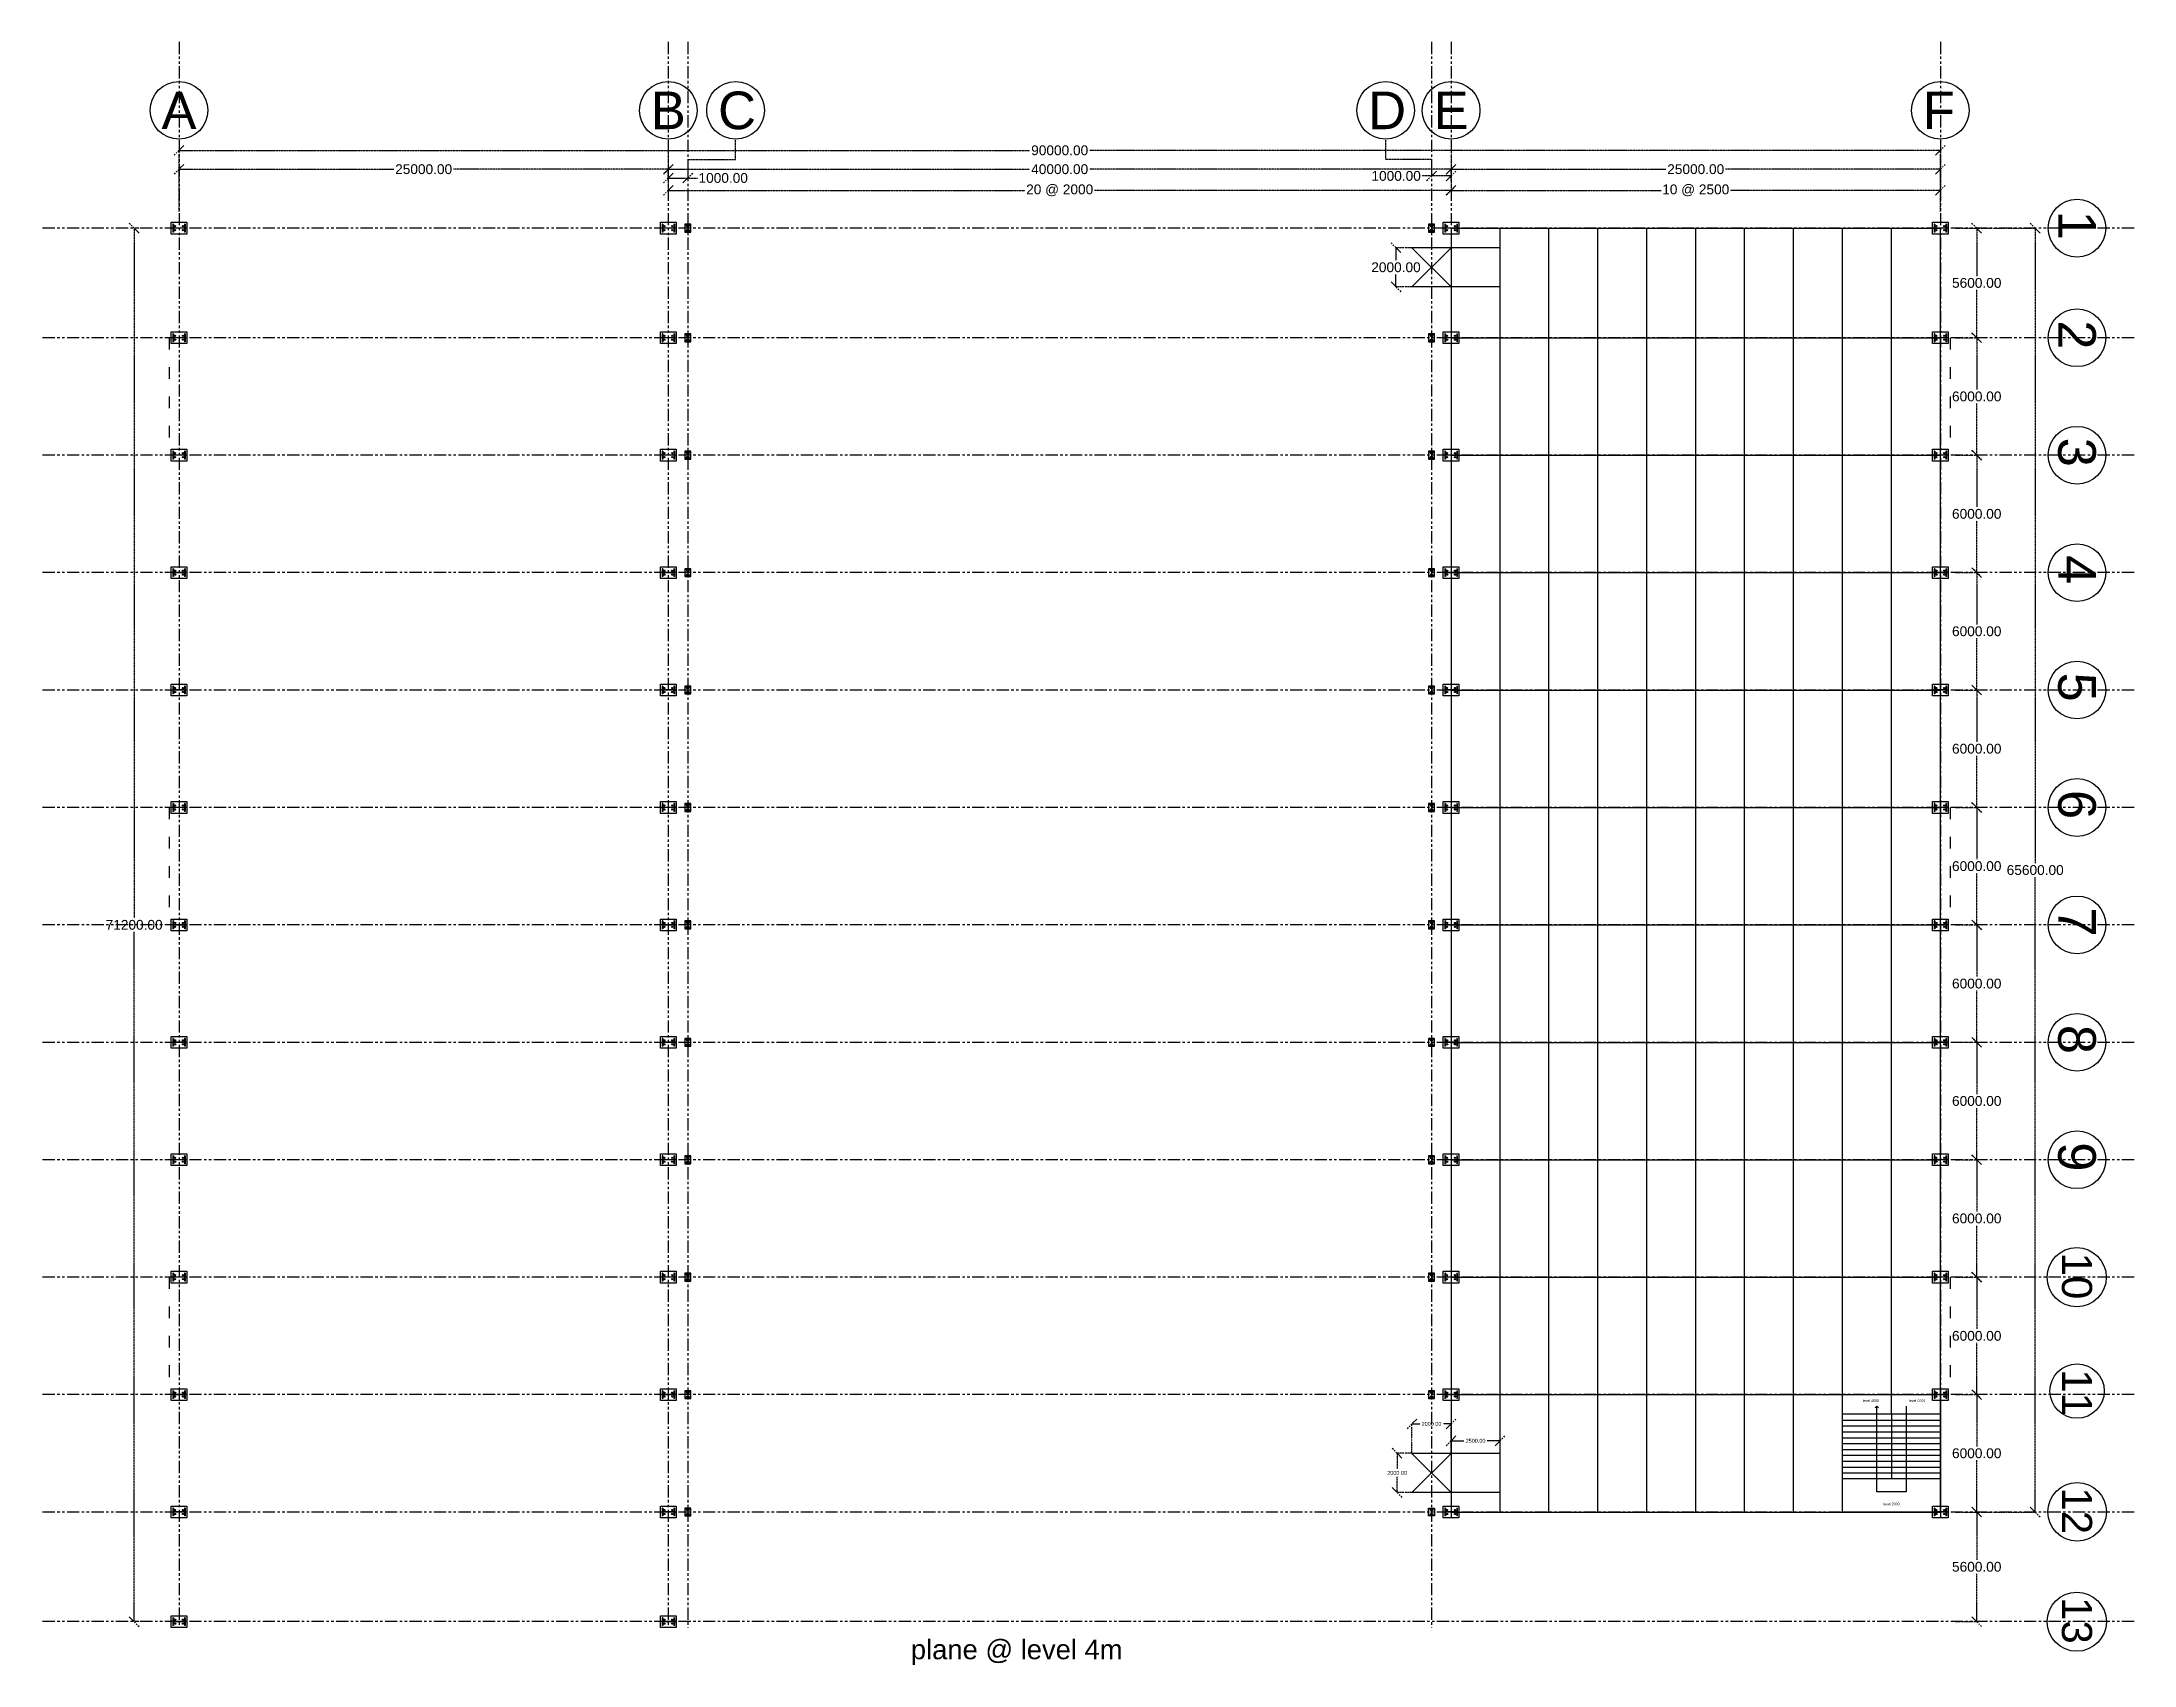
# Model space of a CAD drawing. Header units: inches. Extents: x 365522 to 1858437, y 226114 to 361132.
# Drawn here: x 1320427 to 1427338, y 226376 to 309319 of the extents above; entities that cross this region are included whole.
import ezdxf

# ---------------------------------------------------------------- set-up
doc = ezdxf.new("R2010")
doc.units = ezdxf.units.IN
doc.header["$MEASUREMENT"] = 0
doc.linetypes.add('ACAD_ISO03W100', pattern=[30, 12, -18])
doc.linetypes.add('PHANTOM2', pattern=[1.25, 0.625, -0.125, 0.125, -0.125, 0.125, -0.125])
for name, color, linetype in [('axis', 8, 'PHANTOM2'), ('bracing', 6, 'Continuous'), ('columns', 2, 'Continuous'), ('dimensions', 1, 'PHANTOM2'), ('door and stairs', 3, 'Continuous'), ('initial layout', 7, 'Continuous'), ('text', 3, 'Continuous')]:
    doc.layers.add(name, color=color, linetype=linetype)
doc.styles.get("Standard").update_dxf_attribs({"font": 'arial.ttf'})
doc.dimstyles.new('Dim_1', dxfattribs={"dimtxt": 500, "dimasz": 500, "dimexe": 0.0625, "dimexo": 0.0625, "dimgap": 100, "dimtad": 0, "dimtih": 1, "dimtoh": 1, "dimzin": 0, "dimdsep": 46, "dimtxsty": 'Standard', "dimblk": 'OBLIQUE', "dimcen": 0.09, "dimclrd": 256, "dimclre": 256, "dimclrt": 256, "dimadec": 0, "dimazin": 0, "dimtfac": 1, "dimtofl": 0, "dimtmove": 0, "dimatfit": 3, "dimfxl": 1, "dimtfillclr": 256, "dimtolj": 1, "dimtzin": 0, "dimlwe": -1, "dimarcsym": 0})

msp = doc.modelspace()

# ---------------------------------------------------------------- texts
at = {"layer": 'door and stairs'}
for s, p in [('level 4000', (1413463.54, 239823.998)), ('level 0000', (1415836.546, 239823.998)), ('level 2000', (1414523.821, 234546.88))]:
    msp.add_text(s, height=130.2439, dxfattribs=at).set_placement(p)
at = {"layer": 'text'}
for s, height, p in [('B', 1923.263, (1351539.657, 304857.006)), ('C', 1923.263, (1354979.345, 304857.006)), ('D', 1923.263, (1388197.647, 304857.006)), ('E', 1923.263, (1391539.657, 304857.506)), ('F', 1923.263, (1416539.644, 304857.493)), ('plane @ level 4m', 1000, (1364832.589, 226677.507))]:
    msp.add_text(s, height=height, dxfattribs=at).set_placement(p)
for s, height, p in [('1', 1923.263, (1423457.781, 300694.548)), ('2', 1923.263, (1423457.718, 295094.548)), ('3', 1923.263, (1423457.718, 289094.548)), ('4', 1923.263, (1423457.781, 283094.548)), ('5', 1923.263, (1423457.781, 277094.548)), ('6', 1923.263, (1423457.781, 271094.548)), ('7', 1923.263, (1423457.781, 265094.548)), ('8', 1923.263, (1423457.781, 259094.548)), ('9', 1923.263, (1423457.781, 253094.486)), ('10', 1538.6107, (1423647.552, 247459.522)), ('11', 1538.6107, (1423650.894, 241495.993)), ('12', 1538.6107, (1423650.894, 235460.834)), ('13', 1538.6107, (1423646.921, 229858.866))]:
    msp.add_text(s, height=height, rotation=270, dxfattribs=at).set_placement(p)

# ---------------------------------------------------------------- blocks, each defined once
blk = doc.blocks.new('column')
at = {"layer": 'columns'}
for p, q in [((-315, 200), (-315, -200)), ((-285, 200), (-315, 200)), ((300, 5), (-300, 5)), ((-285, 200), (-285, -200)), ((-160, 100), (-240, 100)), ((-200, 100), (-200, 140)), ((-200, 100), (-200, 60)), ((0, -5), (0, 5)), ((240, 100), (160, 100)), ((200, 100), (200, 140)), ((200, 100), (200, 60)), ((285, 200), (285, -200)), ((315, 200), (285, 200)), ((315, 200), (315, -200)), ((-285, -200), (-315, -200)), ((300, -5), (-300, -5)), ((-160, -100), (-240, -100)), ((-200, -100), (-200, -60)), ((-200, -100), (-200, -140)), ((240, -100), (160, -100)), ((200, -100), (200, -60)), ((200, -100), (200, -140)), ((315, -200), (285, -200))]:
    blk.add_line(p, q, dxfattribs=at)
blk.add_lwpolyline([(400, -300), (-400, -300), (-400, 300), (400, 300)], close=True, dxfattribs=at)
for centre in [(-200, 100), (200, 100), (-200, -100), (200, -100)]:
    blk.add_circle(centre, 30, dxfattribs=at)
blk = doc.blocks.new('_Oblique')
at = {"color": 0, "linetype": 'ByBlock', "lineweight": -2}
blk.add_line((-0.5, -0.5), (0.5, 0.5), dxfattribs=at)
blk = doc.blocks.new('*D214')
at = {"layer": 'Defpoints', "color": 0, "transparency": 16777216}
for p in [(1418190, 234199), (1419294, 234199), (1418190, 228599)]:
    blk.add_point(p, dxfattribs=at)
at = {"layer": 'dimensions', "linetype": 'ACAD_ISO03W100', "transparency": 16777216}
for p, q in [((1418191, 234199), (1419294, 234199)), ((1418191, 228599), (1419294, 228599))]:
    blk.add_line(p, q, dxfattribs=at)
at = {"layer": 'dimensions', "lineweight": -2, "transparency": 16777216}
for p, q in [((1419294, 234199), (1419294, 231754)), ((1419294, 228599), (1419294, 231043))]:
    blk.add_line(p, q, dxfattribs=at)
at = {"layer": 'dimensions', "lineweight": -2, "transparency": 16777216, "xscale": 500, "yscale": 500, "zscale": 500}
for p, rotation in [((1419294, 234199), 90), ((1419294, 228599), 270)]:
    blk.add_blockref('_Oblique', p, dxfattribs=dict(at, rotation=rotation))
at = {"layer": 'dimensions', "transparency": 16777216, "insert": (1419294, 231399), "char_height": 500, "attachment_point": 5}
blk.add_mtext('\\A1;5600.00', dxfattribs=at)
blk = doc.blocks.new('*D215')
at = {"layer": 'Defpoints', "color": 0, "transparency": 16777216}
for p in [(1418190, 240199), (1419294, 240199), (1418190, 234199)]:
    blk.add_point(p, dxfattribs=at)
at = {"layer": 'dimensions', "linetype": 'ACAD_ISO03W100', "transparency": 16777216}
for p, q in [((1418191, 240199), (1419294, 240199)), ((1418191, 234199), (1419294, 234199))]:
    blk.add_line(p, q, dxfattribs=at)
at = {"layer": 'dimensions', "lineweight": -2, "transparency": 16777216}
for p, q in [((1419294, 240199), (1419294, 237554)), ((1419294, 234199), (1419294, 236843))]:
    blk.add_line(p, q, dxfattribs=at)
at = {"layer": 'dimensions', "lineweight": -2, "transparency": 16777216, "xscale": 500, "yscale": 500, "zscale": 500}
for p, rotation in [((1419294, 240199), 90), ((1419294, 234199), 270)]:
    blk.add_blockref('_Oblique', p, dxfattribs=dict(at, rotation=rotation))
at = {"layer": 'dimensions', "transparency": 16777216, "insert": (1419294, 237199), "char_height": 500, "attachment_point": 5}
blk.add_mtext('\\A1;6000.00', dxfattribs=at)
blk = doc.blocks.new('*D216')
at = {"layer": 'Defpoints', "color": 0, "transparency": 16777216}
for p in [(1418190, 246199), (1419294, 246199), (1418190, 240199)]:
    blk.add_point(p, dxfattribs=at)
at = {"layer": 'dimensions', "linetype": 'ACAD_ISO03W100', "transparency": 16777216}
for p, q in [((1418191, 246199), (1419294, 246199)), ((1418191, 240199), (1419294, 240199))]:
    blk.add_line(p, q, dxfattribs=at)
at = {"layer": 'dimensions', "lineweight": -2, "transparency": 16777216}
for p, q in [((1419294, 246199), (1419294, 243554)), ((1419294, 240199), (1419294, 242843))]:
    blk.add_line(p, q, dxfattribs=at)
at = {"layer": 'dimensions', "lineweight": -2, "transparency": 16777216, "xscale": 500, "yscale": 500, "zscale": 500}
for p, rotation in [((1419294, 246199), 90), ((1419294, 240199), 270)]:
    blk.add_blockref('_Oblique', p, dxfattribs=dict(at, rotation=rotation))
at = {"layer": 'dimensions', "transparency": 16777216, "insert": (1419294, 243199), "char_height": 500, "attachment_point": 5}
blk.add_mtext('\\A1;6000.00', dxfattribs=at)
blk = doc.blocks.new('*D217')
at = {"layer": 'Defpoints', "color": 0, "transparency": 16777216}
for p in [(1418190, 252199), (1419294, 252199), (1418190, 246199)]:
    blk.add_point(p, dxfattribs=at)
at = {"layer": 'dimensions', "linetype": 'ACAD_ISO03W100', "transparency": 16777216}
for p, q in [((1418191, 252199), (1419294, 252199)), ((1418191, 246199), (1419294, 246199))]:
    blk.add_line(p, q, dxfattribs=at)
at = {"layer": 'dimensions', "lineweight": -2, "transparency": 16777216}
for p, q in [((1419294, 252199), (1419294, 249554)), ((1419294, 246199), (1419294, 248843))]:
    blk.add_line(p, q, dxfattribs=at)
at = {"layer": 'dimensions', "lineweight": -2, "transparency": 16777216, "xscale": 500, "yscale": 500, "zscale": 500}
for p, rotation in [((1419294, 252199), 90), ((1419294, 246199), 270)]:
    blk.add_blockref('_Oblique', p, dxfattribs=dict(at, rotation=rotation))
at = {"layer": 'dimensions', "transparency": 16777216, "insert": (1419294, 249199), "char_height": 500, "attachment_point": 5}
blk.add_mtext('\\A1;6000.00', dxfattribs=at)
blk = doc.blocks.new('*D218')
at = {"layer": 'Defpoints', "color": 0, "transparency": 16777216}
for p in [(1418190, 258199), (1419294, 258199), (1418190, 252199)]:
    blk.add_point(p, dxfattribs=at)
at = {"layer": 'dimensions', "linetype": 'ACAD_ISO03W100', "transparency": 16777216}
for p, q in [((1418191, 258199), (1419294, 258199)), ((1418191, 252199), (1419294, 252199))]:
    blk.add_line(p, q, dxfattribs=at)
at = {"layer": 'dimensions', "lineweight": -2, "transparency": 16777216}
for p, q in [((1419294, 258199), (1419294, 255554)), ((1419294, 252199), (1419294, 254843))]:
    blk.add_line(p, q, dxfattribs=at)
at = {"layer": 'dimensions', "lineweight": -2, "transparency": 16777216, "xscale": 500, "yscale": 500, "zscale": 500}
for p, rotation in [((1419294, 258199), 90), ((1419294, 252199), 270)]:
    blk.add_blockref('_Oblique', p, dxfattribs=dict(at, rotation=rotation))
at = {"layer": 'dimensions', "transparency": 16777216, "insert": (1419294, 255199), "char_height": 500, "attachment_point": 5}
blk.add_mtext('\\A1;6000.00', dxfattribs=at)
blk = doc.blocks.new('*D219')
at = {"layer": 'Defpoints', "color": 0, "transparency": 16777216}
for p in [(1418190, 264199), (1419294, 264199), (1418190, 258199)]:
    blk.add_point(p, dxfattribs=at)
at = {"layer": 'dimensions', "linetype": 'ACAD_ISO03W100', "transparency": 16777216}
for p, q in [((1418191, 264199), (1419294, 264199)), ((1418191, 258199), (1419294, 258199))]:
    blk.add_line(p, q, dxfattribs=at)
at = {"layer": 'dimensions', "lineweight": -2, "transparency": 16777216}
for p, q in [((1419294, 264199), (1419294, 261554)), ((1419294, 258199), (1419294, 260843))]:
    blk.add_line(p, q, dxfattribs=at)
at = {"layer": 'dimensions', "lineweight": -2, "transparency": 16777216, "xscale": 500, "yscale": 500, "zscale": 500}
for p, rotation in [((1419294, 264199), 90), ((1419294, 258199), 270)]:
    blk.add_blockref('_Oblique', p, dxfattribs=dict(at, rotation=rotation))
at = {"layer": 'dimensions', "transparency": 16777216, "insert": (1419294, 261199), "char_height": 500, "attachment_point": 5}
blk.add_mtext('\\A1;6000.00', dxfattribs=at)
blk = doc.blocks.new('*D220')
at = {"layer": 'Defpoints', "color": 0, "transparency": 16777216}
for p in [(1418190, 270199), (1419294, 270199), (1418190, 264199)]:
    blk.add_point(p, dxfattribs=at)
at = {"layer": 'dimensions', "linetype": 'ACAD_ISO03W100', "transparency": 16777216}
for p, q in [((1418191, 270199), (1419294, 270199)), ((1418191, 264199), (1419294, 264199))]:
    blk.add_line(p, q, dxfattribs=at)
at = {"layer": 'dimensions', "lineweight": -2, "transparency": 16777216}
for p, q in [((1419294, 270199), (1419294, 267554)), ((1419294, 264199), (1419294, 266843))]:
    blk.add_line(p, q, dxfattribs=at)
at = {"layer": 'dimensions', "lineweight": -2, "transparency": 16777216, "xscale": 500, "yscale": 500, "zscale": 500}
for p, rotation in [((1419294, 270199), 90), ((1419294, 264199), 270)]:
    blk.add_blockref('_Oblique', p, dxfattribs=dict(at, rotation=rotation))
at = {"layer": 'dimensions', "transparency": 16777216, "insert": (1419294, 267199), "char_height": 500, "attachment_point": 5}
blk.add_mtext('\\A1;6000.00', dxfattribs=at)
blk = doc.blocks.new('*D221')
at = {"layer": 'Defpoints', "color": 0, "transparency": 16777216}
for p in [(1418190, 276199), (1419294, 276199), (1418190, 270199)]:
    blk.add_point(p, dxfattribs=at)
at = {"layer": 'dimensions', "linetype": 'ACAD_ISO03W100', "transparency": 16777216}
for p, q in [((1418191, 276199), (1419294, 276199)), ((1418191, 270199), (1419294, 270199))]:
    blk.add_line(p, q, dxfattribs=at)
at = {"layer": 'dimensions', "lineweight": -2, "transparency": 16777216}
for p, q in [((1419294, 276199), (1419294, 273554)), ((1419294, 270199), (1419294, 272843))]:
    blk.add_line(p, q, dxfattribs=at)
at = {"layer": 'dimensions', "lineweight": -2, "transparency": 16777216, "xscale": 500, "yscale": 500, "zscale": 500}
for p, rotation in [((1419294, 276199), 90), ((1419294, 270199), 270)]:
    blk.add_blockref('_Oblique', p, dxfattribs=dict(at, rotation=rotation))
at = {"layer": 'dimensions', "transparency": 16777216, "insert": (1419294, 273199), "char_height": 500, "attachment_point": 5}
blk.add_mtext('\\A1;6000.00', dxfattribs=at)
blk = doc.blocks.new('*D222')
at = {"layer": 'Defpoints', "color": 0, "transparency": 16777216}
for p in [(1418190, 282199), (1419294, 282199), (1418190, 276199)]:
    blk.add_point(p, dxfattribs=at)
at = {"layer": 'dimensions', "linetype": 'ACAD_ISO03W100', "transparency": 16777216}
for p, q in [((1418191, 282199), (1419294, 282199)), ((1418191, 276199), (1419294, 276199))]:
    blk.add_line(p, q, dxfattribs=at)
at = {"layer": 'dimensions', "lineweight": -2, "transparency": 16777216}
for p, q in [((1419294, 282199), (1419294, 279554)), ((1419294, 276199), (1419294, 278843))]:
    blk.add_line(p, q, dxfattribs=at)
at = {"layer": 'dimensions', "lineweight": -2, "transparency": 16777216, "xscale": 500, "yscale": 500, "zscale": 500}
for p, rotation in [((1419294, 282199), 90), ((1419294, 276199), 270)]:
    blk.add_blockref('_Oblique', p, dxfattribs=dict(at, rotation=rotation))
at = {"layer": 'dimensions', "transparency": 16777216, "insert": (1419294, 279199), "char_height": 500, "attachment_point": 5}
blk.add_mtext('\\A1;6000.00', dxfattribs=at)
blk = doc.blocks.new('*D223')
at = {"layer": 'Defpoints', "color": 0, "transparency": 16777216}
for p in [(1418190, 288199), (1419294, 288199), (1418190, 282199)]:
    blk.add_point(p, dxfattribs=at)
at = {"layer": 'dimensions', "linetype": 'ACAD_ISO03W100', "transparency": 16777216}
for p, q in [((1418191, 288199), (1419294, 288199)), ((1418191, 282199), (1419294, 282199))]:
    blk.add_line(p, q, dxfattribs=at)
at = {"layer": 'dimensions', "lineweight": -2, "transparency": 16777216}
for p, q in [((1419294, 288199), (1419294, 285554)), ((1419294, 282199), (1419294, 284843))]:
    blk.add_line(p, q, dxfattribs=at)
at = {"layer": 'dimensions', "lineweight": -2, "transparency": 16777216, "xscale": 500, "yscale": 500, "zscale": 500}
for p, rotation in [((1419294, 288199), 90), ((1419294, 282199), 270)]:
    blk.add_blockref('_Oblique', p, dxfattribs=dict(at, rotation=rotation))
at = {"layer": 'dimensions', "transparency": 16777216, "insert": (1419294, 285199), "char_height": 500, "attachment_point": 5}
blk.add_mtext('\\A1;6000.00', dxfattribs=at)
blk = doc.blocks.new('*D224')
at = {"layer": 'Defpoints', "color": 0, "transparency": 16777216}
for p in [(1418190, 294199), (1419294, 294199), (1418190, 288199)]:
    blk.add_point(p, dxfattribs=at)
at = {"layer": 'dimensions', "linetype": 'ACAD_ISO03W100', "transparency": 16777216}
for p, q in [((1418191, 294199), (1419294, 294199)), ((1418191, 288199), (1419294, 288199))]:
    blk.add_line(p, q, dxfattribs=at)
at = {"layer": 'dimensions', "lineweight": -2, "transparency": 16777216}
for p, q in [((1419294, 294199), (1419294, 291554)), ((1419294, 288199), (1419294, 290843))]:
    blk.add_line(p, q, dxfattribs=at)
at = {"layer": 'dimensions', "lineweight": -2, "transparency": 16777216, "xscale": 500, "yscale": 500, "zscale": 500}
for p, rotation in [((1419294, 294199), 90), ((1419294, 288199), 270)]:
    blk.add_blockref('_Oblique', p, dxfattribs=dict(at, rotation=rotation))
at = {"layer": 'dimensions', "transparency": 16777216, "insert": (1419294, 291199), "char_height": 500, "attachment_point": 5}
blk.add_mtext('\\A1;6000.00', dxfattribs=at)
blk = doc.blocks.new('*D225')
at = {"layer": 'Defpoints', "color": 0, "transparency": 16777216}
for p in [(1418190, 299799), (1419294, 299799), (1418190, 294199)]:
    blk.add_point(p, dxfattribs=at)
at = {"layer": 'dimensions', "linetype": 'ACAD_ISO03W100', "transparency": 16777216}
for p, q in [((1418191, 299799), (1419294, 299799)), ((1418191, 294199), (1419294, 294199))]:
    blk.add_line(p, q, dxfattribs=at)
at = {"layer": 'dimensions', "lineweight": -2, "transparency": 16777216}
for p, q in [((1419294, 299799), (1419294, 297354)), ((1419294, 294199), (1419294, 296643))]:
    blk.add_line(p, q, dxfattribs=at)
at = {"layer": 'dimensions', "lineweight": -2, "transparency": 16777216, "xscale": 500, "yscale": 500, "zscale": 500}
for p, rotation in [((1419294, 299799), 90), ((1419294, 294199), 270)]:
    blk.add_blockref('_Oblique', p, dxfattribs=dict(at, rotation=rotation))
at = {"layer": 'dimensions', "transparency": 16777216, "insert": (1419294, 296999), "char_height": 500, "attachment_point": 5}
blk.add_mtext('\\A1;5600.00', dxfattribs=at)
blk = doc.blocks.new('*D226')
at = {"layer": 'Defpoints', "color": 0, "transparency": 16777216}
for p in [(1352436, 302810), (1327436, 302237), (1352436, 302237)]:
    blk.add_point(p, dxfattribs=at)
at = {"layer": 'dimensions', "linetype": 'ACAD_ISO03W100', "transparency": 16777216}
for p, q in [((1327436, 302237), (1327436, 302810)), ((1352436, 302237), (1352436, 302810))]:
    blk.add_line(p, q, dxfattribs=at)
at = {"layer": 'dimensions', "lineweight": -2, "transparency": 16777216}
for p, q in [((1327436, 302810), (1338406, 302810)), ((1352436, 302810), (1341465, 302810))]:
    blk.add_line(p, q, dxfattribs=at)
at = {"layer": 'dimensions', "lineweight": -2, "transparency": 16777216, "xscale": 500, "yscale": 500, "zscale": 500, "rotation": 180}
blk.add_blockref('_Oblique', (1327436, 302810), dxfattribs=at)
at = {"layer": 'dimensions', "lineweight": -2, "transparency": 16777216, "xscale": 500, "yscale": 500, "zscale": 500}
blk.add_blockref('_Oblique', (1352436, 302810), dxfattribs=at)
at = {"layer": 'dimensions', "transparency": 16777216, "insert": (1339936, 302810), "char_height": 500, "attachment_point": 5}
blk.add_mtext('\\A1;25000.00', dxfattribs=at)
blk = doc.blocks.new('*D227')
at = {"layer": 'Defpoints', "color": 0, "transparency": 16777216}
for p in [(1392436, 302810), (1352436, 302237), (1392436, 302237)]:
    blk.add_point(p, dxfattribs=at)
at = {"layer": 'dimensions', "linetype": 'ACAD_ISO03W100', "transparency": 16777216}
for p, q in [((1352436, 302237), (1352436, 302810)), ((1392436, 302237), (1392436, 302810))]:
    blk.add_line(p, q, dxfattribs=at)
at = {"layer": 'dimensions', "lineweight": -2, "transparency": 16777216}
for p, q in [((1352436, 302810), (1370900, 302810)), ((1392436, 302810), (1373971, 302810))]:
    blk.add_line(p, q, dxfattribs=at)
at = {"layer": 'dimensions', "lineweight": -2, "transparency": 16777216, "xscale": 500, "yscale": 500, "zscale": 500, "rotation": 180}
blk.add_blockref('_Oblique', (1352436, 302810), dxfattribs=at)
at = {"layer": 'dimensions', "lineweight": -2, "transparency": 16777216, "xscale": 500, "yscale": 500, "zscale": 500}
blk.add_blockref('_Oblique', (1392436, 302810), dxfattribs=at)
at = {"layer": 'dimensions', "transparency": 16777216, "insert": (1372436, 302810), "char_height": 500, "attachment_point": 5}
blk.add_mtext('\\A1;40000.00', dxfattribs=at)
blk = doc.blocks.new('*D228')
at = {"layer": 'Defpoints', "color": 0, "transparency": 16777216}
for p in [(1417436, 302810), (1392436, 302237), (1417436, 302237)]:
    blk.add_point(p, dxfattribs=at)
at = {"layer": 'dimensions', "linetype": 'ACAD_ISO03W100', "transparency": 16777216}
for p, q in [((1392436, 302237), (1392436, 302810)), ((1417436, 302237), (1417436, 302810))]:
    blk.add_line(p, q, dxfattribs=at)
at = {"layer": 'dimensions', "lineweight": -2, "transparency": 16777216}
for p, q in [((1392436, 302810), (1403406, 302810)), ((1417436, 302810), (1406465, 302810))]:
    blk.add_line(p, q, dxfattribs=at)
at = {"layer": 'dimensions', "lineweight": -2, "transparency": 16777216, "xscale": 500, "yscale": 500, "zscale": 500, "rotation": 180}
blk.add_blockref('_Oblique', (1392436, 302810), dxfattribs=at)
at = {"layer": 'dimensions', "lineweight": -2, "transparency": 16777216, "xscale": 500, "yscale": 500, "zscale": 500}
blk.add_blockref('_Oblique', (1417436, 302810), dxfattribs=at)
at = {"layer": 'dimensions', "transparency": 16777216, "insert": (1404936, 302810), "char_height": 500, "attachment_point": 5}
blk.add_mtext('\\A1;25000.00', dxfattribs=at)
blk = doc.blocks.new('*D210')
at = {"layer": 'Defpoints', "color": 0, "transparency": 16777216}
for p in [(1352436, 303887), (1392436, 303888), (1392436, 301731)]:
    blk.add_point(p, dxfattribs=at)
at = {"layer": 'dimensions', "linetype": 'ACAD_ISO03W100', "transparency": 16777216}
for p, q in [((1352436, 303887), (1352436, 301731)), ((1392436, 303888), (1392436, 301731))]:
    blk.add_line(p, q, dxfattribs=at)
at = {"layer": 'dimensions', "lineweight": -2, "transparency": 16777216}
for p, q in [((1352436, 301731), (1370649, 301731)), ((1392436, 301731), (1374223, 301731))]:
    blk.add_line(p, q, dxfattribs=at)
at = {"layer": 'dimensions', "lineweight": -2, "transparency": 16777216, "xscale": 500, "yscale": 500, "zscale": 500}
for p, rotation in [((1352436, 301731), 180.0007161972439), ((1392436, 301731), 0.0007161972438736931)]:
    blk.add_blockref('_Oblique', p, dxfattribs=dict(at, rotation=rotation))
at = {"layer": 'dimensions', "transparency": 16777216, "insert": (1372436, 301731), "char_height": 500, "attachment_point": 5}
blk.add_mtext('\\A1;20 @ 2000', dxfattribs=at)
blk = doc.blocks.new('*D211')
at = {"layer": 'Defpoints', "color": 0, "transparency": 16777216}
for p in [(1392436, 303888), (1417436, 303888), (1417436, 301731)]:
    blk.add_point(p, dxfattribs=at)
at = {"layer": 'dimensions', "linetype": 'ACAD_ISO03W100', "transparency": 16777216}
for p, q in [((1392436, 303888), (1392436, 301731)), ((1417436, 303888), (1417436, 301731))]:
    blk.add_line(p, q, dxfattribs=at)
at = {"layer": 'dimensions', "lineweight": -2, "transparency": 16777216}
for p, q in [((1392436, 301731), (1403176, 301731)), ((1417436, 301731), (1406695, 301731))]:
    blk.add_line(p, q, dxfattribs=at)
at = {"layer": 'dimensions', "lineweight": -2, "transparency": 16777216, "xscale": 500, "yscale": 500, "zscale": 500, "rotation": 180}
blk.add_blockref('_Oblique', (1392436, 301731), dxfattribs=at)
at = {"layer": 'dimensions', "lineweight": -2, "transparency": 16777216, "xscale": 500, "yscale": 500, "zscale": 500}
blk.add_blockref('_Oblique', (1417436, 301731), dxfattribs=at)
at = {"layer": 'dimensions', "transparency": 16777216, "insert": (1404936, 301731), "char_height": 500, "attachment_point": 5}
blk.add_mtext('\\A1;10 @ 2500', dxfattribs=at)
blk = doc.blocks.new('*D212')
at = {"layer": 'Defpoints', "color": 0, "transparency": 16777216}
for p in [(1418686, 299799), (1418686, 234199), (1422282, 234199)]:
    blk.add_point(p, dxfattribs=at)
at = {"layer": 'dimensions', "linetype": 'ACAD_ISO03W100', "transparency": 16777216}
for p, q in [((1418686, 299799), (1422282, 299799)), ((1418686, 234199), (1422282, 234199))]:
    blk.add_line(p, q, dxfattribs=at)
at = {"layer": 'dimensions', "lineweight": -2, "transparency": 16777216}
for p, q in [((1422282, 299799), (1422282, 267354)), ((1422282, 234199), (1422282, 266643))]:
    blk.add_line(p, q, dxfattribs=at)
at = {"layer": 'dimensions', "lineweight": -2, "transparency": 16777216, "xscale": 500, "yscale": 500, "zscale": 500}
for p, rotation in [((1422282, 299799), 90), ((1422282, 234199), 270)]:
    blk.add_blockref('_Oblique', p, dxfattribs=dict(at, rotation=rotation))
at = {"layer": 'dimensions', "transparency": 16777216, "insert": (1422282, 266999), "char_height": 500, "attachment_point": 5}
blk.add_mtext('\\A1;65600.00', dxfattribs=at)
blk = doc.blocks.new('*D229')
at = {"layer": 'Defpoints', "color": 0, "transparency": 16777216}
for p in [(1325142, 299799), (1325527, 299799), (1325527, 228599)]:
    blk.add_point(p, dxfattribs=at)
at = {"layer": 'dimensions', "linetype": 'ACAD_ISO03W100', "transparency": 16777216}
for p, q in [((1325527, 299799), (1325142, 299799)), ((1325527, 228599), (1325142, 228599))]:
    blk.add_line(p, q, dxfattribs=at)
at = {"layer": 'dimensions', "lineweight": -2, "transparency": 16777216}
for p, q in [((1325142, 299799), (1325142, 264554)), ((1325142, 228599), (1325142, 263843))]:
    blk.add_line(p, q, dxfattribs=at)
at = {"layer": 'dimensions', "lineweight": -2, "transparency": 16777216, "xscale": 500, "yscale": 500, "zscale": 500}
for p, rotation in [((1325142, 299799), 90), ((1325142, 228599), 270)]:
    blk.add_blockref('_Oblique', p, dxfattribs=dict(at, rotation=rotation))
at = {"layer": 'dimensions', "transparency": 16777216, "insert": (1325142, 264199), "char_height": 500, "attachment_point": 5}
blk.add_mtext('\\A1;71200.00', dxfattribs=at)
blk = doc.blocks.new('*D213')
at = {"layer": 'Defpoints', "color": 0, "transparency": 16777216}
for p in [(1327436, 303774), (1327436, 300653), (1417436, 300653)]:
    blk.add_point(p, dxfattribs=at)
at = {"layer": 'dimensions', "linetype": 'ACAD_ISO03W100', "transparency": 16777216}
for p, q in [((1327436, 300653), (1327436, 303774)), ((1417436, 300653), (1417436, 303775))]:
    blk.add_line(p, q, dxfattribs=at)
at = {"layer": 'dimensions', "lineweight": -2, "transparency": 16777216}
for p, q in [((1327436, 303774), (1370910, 303774)), ((1417436, 303774), (1373961, 303774))]:
    blk.add_line(p, q, dxfattribs=at)
at = {"layer": 'dimensions', "lineweight": -2, "transparency": 16777216, "xscale": 500, "yscale": 500, "zscale": 500}
for p, rotation in [((1327436, 303774), 180.0003580986219), ((1417436, 303774), 0.0003580986219553495)]:
    blk.add_blockref('_Oblique', p, dxfattribs=dict(at, rotation=rotation))
at = {"layer": 'dimensions', "transparency": 16777216, "insert": (1372436, 303774), "char_height": 500, "attachment_point": 5}
blk.add_mtext('\\A1;90000.00', dxfattribs=at)
blk = doc.blocks.new('*D230')
at = {"layer": 'Defpoints', "color": 0, "transparency": 16777216}
for p in [(1390436, 298799), (1389619, 296799), (1390436, 296799)]:
    blk.add_point(p, dxfattribs=at)
at = {"layer": 'dimensions', "linetype": 'ACAD_ISO03W100', "transparency": 16777216}
for p, q in [((1390436, 298799), (1389619, 298799)), ((1390436, 296799), (1389619, 296799))]:
    blk.add_line(p, q, dxfattribs=at)
at = {"layer": 'dimensions', "lineweight": -2, "transparency": 16777216}
for p, q in [((1389619, 298799), (1389619, 298154)), ((1389619, 296799), (1389619, 297443))]:
    blk.add_line(p, q, dxfattribs=at)
at = {"layer": 'dimensions', "lineweight": -2, "transparency": 16777216, "xscale": 500, "yscale": 500, "zscale": 500}
for p, rotation in [((1389619, 298799), 90), ((1389619, 296799), 270)]:
    blk.add_blockref('_Oblique', p, dxfattribs=dict(at, rotation=rotation))
at = {"layer": 'dimensions', "transparency": 16777216, "insert": (1389619, 297799), "char_height": 500, "attachment_point": 5}
blk.add_mtext('\\A1;2000.00', dxfattribs=at)
blk = doc.blocks.new('*D233')
at = {"layer": 'Defpoints', "color": 0, "transparency": 16777216}
for p in [(1390436, 237199), (1389677, 235199), (1390436, 235199)]:
    blk.add_point(p, dxfattribs=at)
at = {"layer": 'dimensions', "linetype": 'ACAD_ISO03W100', "transparency": 16777216}
for p, q in [((1390436, 237199), (1389677, 237199)), ((1390436, 235199), (1389677, 235199))]:
    blk.add_line(p, q, dxfattribs=at)
at = {"layer": 'dimensions', "lineweight": -2, "transparency": 16777216}
for p, q in [((1389677, 237199), (1389677, 236401)), ((1389677, 235199), (1389677, 235996))]:
    blk.add_line(p, q, dxfattribs=at)
at = {"layer": 'dimensions', "lineweight": -2, "transparency": 16777216, "xscale": 500, "yscale": 500, "zscale": 500}
for p, rotation in [((1389677, 237199), 90), ((1389677, 235199), 270)]:
    blk.add_blockref('_Oblique', p, dxfattribs=dict(at, rotation=rotation))
at = {"layer": 'dimensions', "transparency": 16777216, "insert": (1389677, 236199), "char_height": 200, "attachment_point": 5}
blk.add_mtext('\\A1;2000.00', dxfattribs=at)
blk = doc.blocks.new('small col')
at = {"layer": 'bracing', "xscale": 0.5, "yscale": 0.5, "zscale": 0.5, "rotation": 270}
blk.add_blockref('column', (0, 0), dxfattribs=at)
blk = doc.blocks.new('*D237')
at = {"layer": 'Defpoints', "color": 0, "transparency": 16777216}
for p in [(1352436, 303888), (1353436, 303315), (1353436, 302362)]:
    blk.add_point(p, dxfattribs=at)
at = {"layer": 'dimensions', "linetype": 'ACAD_ISO03W100', "transparency": 16777216}
for p, q in [((1352436, 303888), (1352436, 302362)), ((1353436, 303315), (1353436, 302362))]:
    blk.add_line(p, q, dxfattribs=at)
at = {"layer": 'dimensions', "lineweight": -2, "transparency": 16777216}
for p, q in [((1352436, 302362), (1353436, 302362)), ((1353436, 302362), (1353936, 302362))]:
    blk.add_line(p, q, dxfattribs=at)
at = {"layer": 'dimensions', "lineweight": -2, "transparency": 16777216, "xscale": 500, "yscale": 500, "zscale": 500, "rotation": 180}
blk.add_blockref('_Oblique', (1352436, 302362), dxfattribs=at)
at = {"layer": 'dimensions', "lineweight": -2, "transparency": 16777216, "xscale": 500, "yscale": 500, "zscale": 500}
blk.add_blockref('_Oblique', (1353436, 302362), dxfattribs=at)
at = {"layer": 'dimensions', "transparency": 16777216, "insert": (1355243, 302362), "char_height": 500, "attachment_point": 5}
blk.add_mtext('\\A1;1000.00', dxfattribs=at)
blk = doc.blocks.new('*D238')
at = {"layer": 'Defpoints', "color": 0, "transparency": 16777216}
for p in [(1392436, 303888), (1391436, 303315), (1391436, 302467)]:
    blk.add_point(p, dxfattribs=at)
at = {"layer": 'dimensions', "linetype": 'ACAD_ISO03W100', "transparency": 16777216}
for p, q in [((1392436, 303888), (1392436, 302467)), ((1391436, 303315), (1391436, 302467))]:
    blk.add_line(p, q, dxfattribs=at)
at = {"layer": 'dimensions', "lineweight": -2, "transparency": 16777216}
for p, q in [((1391436, 302467), (1390936, 302467)), ((1392436, 302467), (1391436, 302467))]:
    blk.add_line(p, q, dxfattribs=at)
at = {"layer": 'dimensions', "lineweight": -2, "transparency": 16777216, "xscale": 500, "yscale": 500, "zscale": 500, "rotation": 180}
blk.add_blockref('_Oblique', (1391436, 302467), dxfattribs=at)
at = {"layer": 'dimensions', "lineweight": -2, "transparency": 16777216, "xscale": 500, "yscale": 500, "zscale": 500}
blk.add_blockref('_Oblique', (1392436, 302467), dxfattribs=at)
at = {"layer": 'dimensions', "transparency": 16777216, "insert": (1389628, 302467), "char_height": 500, "attachment_point": 5}
blk.add_mtext('\\A1;1000.00', dxfattribs=at)
blk = doc.blocks.new('axis label')
at = {"layer": 'text'}
blk.add_circle((0, 0), 1475, dxfattribs=at)
blk.add_text('A', height=1923, dxfattribs=at).set_placement((-896, -962))
blk = doc.blocks.new('*D255')
at = {"layer": 'Defpoints', "color": 0, "transparency": 16777216}
for p in [(1392436, 238703), (1390436, 237199), (1392436, 237199)]:
    blk.add_point(p, dxfattribs=at)
at = {"layer": 'dimensions', "linetype": 'ACAD_ISO03W100', "transparency": 16777216}
for p, q in [((1390436, 237199), (1390436, 238703)), ((1392436, 237199), (1392436, 238703))]:
    blk.add_line(p, q, dxfattribs=at)
at = {"layer": 'dimensions', "lineweight": -2, "transparency": 16777216}
for p, q in [((1390436, 238703), (1390842, 238703)), ((1392436, 238703), (1392030, 238703))]:
    blk.add_line(p, q, dxfattribs=at)
at = {"layer": 'dimensions', "lineweight": -2, "transparency": 16777216, "xscale": 500, "yscale": 500, "zscale": 500, "rotation": 180}
blk.add_blockref('_Oblique', (1390436, 238703), dxfattribs=at)
at = {"layer": 'dimensions', "lineweight": -2, "transparency": 16777216, "xscale": 500, "yscale": 500, "zscale": 500}
blk.add_blockref('_Oblique', (1392436, 238703), dxfattribs=at)
at = {"layer": 'dimensions', "transparency": 16777216, "insert": (1391436, 238703), "char_height": 200, "attachment_point": 5}
blk.add_mtext('\\A1;2000.00', dxfattribs=at)
blk = doc.blocks.new('*D256')
at = {"layer": 'Defpoints', "color": 0, "transparency": 16777216}
for p in [(1394936, 237839), (1392436, 237199), (1394936, 237199)]:
    blk.add_point(p, dxfattribs=at)
at = {"layer": 'dimensions', "linetype": 'ACAD_ISO03W100', "transparency": 16777216}
for p, q in [((1392436, 237199), (1392436, 237839)), ((1394936, 237199), (1394936, 237839))]:
    blk.add_line(p, q, dxfattribs=at)
at = {"layer": 'dimensions', "lineweight": -2, "transparency": 16777216}
for p, q in [((1392436, 237839), (1393092, 237839)), ((1394936, 237839), (1394280, 237839))]:
    blk.add_line(p, q, dxfattribs=at)
at = {"layer": 'dimensions', "lineweight": -2, "transparency": 16777216, "xscale": 500, "yscale": 500, "zscale": 500, "rotation": 180}
blk.add_blockref('_Oblique', (1392436, 237839), dxfattribs=at)
at = {"layer": 'dimensions', "lineweight": -2, "transparency": 16777216, "xscale": 500, "yscale": 500, "zscale": 500}
blk.add_blockref('_Oblique', (1394936, 237839), dxfattribs=at)
at = {"layer": 'dimensions', "transparency": 16777216, "insert": (1393686, 237839), "char_height": 200, "attachment_point": 5}
blk.add_mtext('\\A1;2500.00', dxfattribs=at)

# ---------------------------------------------------------------- dimensions: what is measured, and where the dimension line sits
at = {"layer": 'dimensions'}
dim = msp.add_aligned_dim(p1=(1417435.712, 300653.079), p2=(1327435.712, 300652.517), distance=-3121.405, dimstyle='Dim_1', dxfattribs=at)
dim.commit()
dim.dimension.update_dxf_attribs({"geometry": '*D213', "text_midpoint": (1372435.693, 303774.203)})
for base, p1, p2, picture, middle in [((1353435.685, 302361.617), (1352435.685, 303887.932), (1353435.685, 303315.03), '*D237', (1355243.393, 302361.617)), ((1391435.685, 302467.45), (1392435.685, 303887.87), (1391435.685, 303315.03), '*D238', (1389627.977, 302467.45)), ((1352435.712, 302809.687), (1327435.712, 302236.847), (1352435.712, 302236.847), '*D226', (1339935.712, 302809.687)), ((1392435.712, 302809.687), (1352435.712, 302236.847), (1392435.712, 302236.847), '*D227', (1372435.712, 302809.687)), ((1417435.712, 302809.687), (1392435.712, 302236.847), (1417435.712, 302236.847), '*D228', (1404935.712, 302809.687))]:
    dim = msp.add_linear_dim(base=base, p1=p1, p2=p2, dimstyle='Dim_1', dxfattribs=at)
    dim.commit()
    dim.dimension.update_dxf_attribs({"geometry": picture, "text_midpoint": middle})
dim = msp.add_aligned_dim(p1=(1352435.685, 303887.37), p2=(1392435.685, 303887.87), distance=-2156.545, text='20 @ 2000', dimstyle='Dim_1', dxfattribs=at)
dim.commit()
dim.dimension.update_dxf_attribs({"geometry": '*D210', "text_midpoint": (1372435.712, 301731.075)})
dim = msp.add_linear_dim(base=(1417435.685, 301731.325), p1=(1392435.685, 303887.87), p2=(1417435.685, 303887.87), text='10 @ 2500', dimstyle='Dim_1', dxfattribs=at)
dim.commit()
dim.dimension.update_dxf_attribs({"geometry": '*D211', "text_midpoint": (1404935.685, 301731.325)})
for base, p1, p2, angle, picture, middle in [((1325141.729, 299798.512), (1325526.759, 228598.512), (1325526.759, 299798.512), 90, '*D229', (1325141.729, 264198.512)), ((1419293.942, 299798.512), (1418190.467, 294198.512), (1418190.467, 299798.512), 270, '*D225', (1419293.942, 296998.512)), ((1422281.601, 234198.512), (1418686.081, 299798.512), (1418686.081, 234198.512), 90, '*D212', (1422281.601, 266998.512)), ((1389618.766, 296798.512), (1390435.712, 298798.512), (1390435.712, 296798.512), 90, '*D230', (1389618.766, 297798.512)), ((1419293.942, 294198.512), (1418190.467, 288198.512), (1418190.467, 294198.512), 270, '*D224', (1419293.942, 291198.512)), ((1419293.942, 288198.512), (1418190.467, 282198.512), (1418190.467, 288198.512), 270, '*D223', (1419293.942, 285198.512)), ((1419293.942, 282198.512), (1418190.467, 276198.512), (1418190.467, 282198.512), 270, '*D222', (1419293.942, 279198.512)), ((1419293.942, 276198.512), (1418190.467, 270198.512), (1418190.467, 276198.512), 270, '*D221', (1419293.942, 273198.512)), ((1419293.942, 270198.512), (1418190.467, 264198.512), (1418190.467, 270198.512), 270, '*D220', (1419293.942, 267198.512)), ((1419293.942, 264198.512), (1418190.467, 258198.512), (1418190.467, 264198.512), 270, '*D219', (1419293.942, 261198.512)), ((1419293.942, 258198.512), (1418190.467, 252198.512), (1418190.467, 258198.512), 270, '*D218', (1419293.942, 255198.512)), ((1419293.942, 252198.512), (1418190.467, 246198.512), (1418190.467, 252198.512), 270, '*D217', (1419293.942, 249198.512)), ((1419293.942, 246198.512), (1418190.467, 240198.512), (1418190.467, 246198.512), 270, '*D216', (1419293.942, 243198.512)), ((1419293.942, 240198.512), (1418190.467, 234198.512), (1418190.467, 240198.512), 270, '*D215', (1419293.942, 237198.512)), ((1419293.942, 234198.512), (1418190.467, 228598.512), (1418190.467, 234198.512), 270, '*D214', (1419293.942, 231398.512))]:
    dim = msp.add_linear_dim(base=base, p1=p1, p2=p2, angle=angle, dimstyle='Dim_1', dxfattribs=at)
    dim.commit()
    dim.dimension.update_dxf_attribs({"geometry": picture, "text_midpoint": middle})
for base, p1, p2, picture, middle in [((1392435.712, 238703.237), (1390435.712, 237198.512), (1392435.712, 237198.512), '*D255', (1391435.712, 238703.237)), ((1394935.712, 237838.836), (1392435.712, 237198.512), (1394935.712, 237198.512), '*D256', (1393685.712, 237838.836))]:
    dim = msp.add_linear_dim(base=base, p1=p1, p2=p2, dimstyle='Dim_1', override={"dimtxt": 200}, dxfattribs=at)
    dim.commit()
    dim.dimension.update_dxf_attribs({"geometry": picture, "text_midpoint": middle})
dim = msp.add_linear_dim(base=(1389676.979, 235198.512), p1=(1390435.712, 237198.512), p2=(1390435.712, 235198.512), angle=90, dimstyle='Dim_1', override={"dimtxt": 200}, dxfattribs=at)
dim.commit()
dim.dimension.update_dxf_attribs({"geometry": '*D233', "text_midpoint": (1389676.979, 236198.512)})

# ---------------------------------------------------------------- linework, layer by layer
at = {"layer": 'axis', "ltscale": 1000}
for p, q in [((1327435.712, 309318.788), (1327435.712, 228298.512)), ((1352435.712, 309318.788), (1352435.712, 228298.512)), ((1353435.712, 309318.788), (1353435.712, 228298.512)), ((1391435.712, 309318.788), (1391435.712, 228298.512)), ((1392435.712, 309318.788), (1392435.712, 233898.512)), ((1417435.712, 309318.788), (1417435.712, 233898.512)), ((1427338.327, 299798.512), (1320426.51, 299798.512)), ((1427338.327, 294198.512), (1320426.51, 294198.512)), ((1427338.327, 288198.512), (1320426.51, 288198.512)), ((1427338.327, 288198.512), (1320426.51, 288198.512)), ((1427338.327, 288198.512), (1320426.51, 288198.512)), ((1427338.327, 288198.512), (1320426.51, 288198.512)), ((1427338.327, 282198.512), (1320426.51, 282198.512)), ((1427338.327, 282198.512), (1320426.51, 282198.512)), ((1427338.327, 282198.512), (1320426.51, 282198.512)), ((1427338.327, 282198.512), (1320426.51, 282198.512)), ((1427338.327, 276198.512), (1320426.51, 276198.512)), ((1427338.327, 276198.512), (1320426.51, 276198.512)), ((1427338.327, 276198.512), (1320426.51, 276198.512)), ((1427338.327, 276198.512), (1320426.51, 276198.512)), ((1427338.327, 270198.512), (1320426.51, 270198.512)), ((1427338.327, 270198.512), (1320426.51, 270198.512)), ((1427338.327, 270198.512), (1320426.51, 270198.512)), ((1427338.327, 270198.512), (1320426.51, 270198.512)), ((1427338.327, 264198.512), (1320426.51, 264198.512)), ((1427338.327, 264198.512), (1320426.51, 264198.512)), ((1427338.327, 264198.512), (1320426.51, 264198.512)), ((1427338.327, 264198.512), (1320426.51, 264198.512)), ((1427338.327, 258198.512), (1320426.51, 258198.512)), ((1427338.327, 258198.512), (1320426.51, 258198.512)), ((1427338.327, 258198.512), (1320426.51, 258198.512)), ((1427338.327, 258198.512), (1320426.51, 258198.512)), ((1427338.327, 252198.512), (1320426.51, 252198.512)), ((1427338.327, 252198.512), (1320426.51, 252198.512)), ((1427338.327, 252198.512), (1320426.51, 252198.512)), ((1427338.327, 252198.512), (1320426.51, 252198.512)), ((1427338.327, 246198.512), (1320426.51, 246198.512)), ((1427338.327, 246198.512), (1320426.51, 246198.512)), ((1427338.327, 246198.512), (1320426.51, 246198.512)), ((1427338.327, 246198.512), (1320426.51, 246198.512)), ((1427338.327, 240198.512), (1320426.51, 240198.512)), ((1427338.327, 240198.512), (1320426.51, 240198.512)), ((1427338.327, 240198.512), (1320426.51, 240198.512)), ((1427338.327, 240198.512), (1320426.51, 240198.512)), ((1427338.327, 234198.512), (1320426.51, 234198.512)), ((1427338.327, 234198.512), (1320426.51, 234198.512)), ((1427338.327, 234198.512), (1320426.51, 234198.512)), ((1427338.327, 234198.512), (1320426.51, 234198.512)), ((1427338.327, 228598.512), (1320426.51, 228598.512))]:
    msp.add_line(p, q, dxfattribs=at)
at = {"layer": 'axis'}
for p, q in [((1355875.354, 303315.03), (1355875.354, 304315.03)), ((1389093.657, 303315.03), (1389093.657, 304315.03)), ((1353435.685, 303315.03), (1355875.354, 303315.03)), ((1391435.685, 303315.03), (1389093.657, 303315.03))]:
    msp.add_line(p, q, dxfattribs=at)
at = {"layer": 'bracing'}
for p, q in [((1390435.712, 298798.512), (1392435.712, 296798.512)), ((1390435.712, 296798.512), (1392435.712, 298798.512)), ((1390435.712, 237198.512), (1392435.712, 235198.512)), ((1390435.712, 235198.512), (1392435.712, 237198.512))]:
    msp.add_line(p, q, dxfattribs=at)
at = {"layer": 'bracing', "linetype": 'ACAD_ISO03W100', "ltscale": 50}
for p, q in [((1326935.712, 294198.512), (1326935.712, 288198.512)), ((1417935.712, 294198.512), (1417935.712, 288198.512)), ((1326935.712, 270198.512), (1326935.712, 264198.512)), ((1417935.712, 270198.512), (1417935.712, 264198.512)), ((1326935.712, 246198.512), (1326935.712, 240198.512)), ((1417935.712, 246198.512), (1417935.712, 240198.512))]:
    msp.add_line(p, q, dxfattribs=at)
at = {"layer": 'door and stairs'}
for p, q in [((1412435.712, 240198.512), (1417435.712, 240198.512)), ((1412435.712, 239198.512), (1412435.712, 240198.512)), ((1414185.712, 239612.359), (1414096.744, 239523.221)), ((1414185.712, 235223.621), (1414185.712, 239612.359)), ((1414185.712, 239612.359), (1414274.681, 239523.221)), ((1414935.712, 239198.512), (1414935.712, 240198.512)), ((1415685.712, 239612.359), (1415685.712, 235223.621)), ((1417435.712, 240198.512), (1417435.712, 239198.512)), ((1417435.712, 239198.512), (1412435.712, 239198.512)), ((1412435.712, 235898.512), (1412435.712, 239198.512)), ((1412435.712, 238898.512), (1417435.712, 238898.512)), ((1412435.712, 238598.512), (1417435.712, 238598.512)), ((1414935.712, 239198.512), (1414935.712, 235898.512)), ((1417435.712, 239198.512), (1417435.712, 235898.512)), ((1412435.712, 238298.512), (1417435.712, 238298.512)), ((1412435.712, 237998.512), (1417435.712, 237998.512)), ((1412435.712, 237698.512), (1417435.712, 237698.512)), ((1412435.712, 237398.512), (1417435.712, 237398.512)), ((1412435.712, 237098.512), (1417435.712, 237098.512)), ((1412435.712, 236798.512), (1417435.712, 236798.512)), ((1412435.712, 236498.512), (1417435.712, 236498.512)), ((1412435.712, 236198.512), (1417435.712, 236198.512)), ((1417435.712, 235898.512), (1412435.712, 235898.512)), ((1412435.712, 234198.512), (1412435.712, 235898.512)), ((1415685.712, 235223.621), (1414185.712, 235223.621)), ((1417435.712, 235898.512), (1417435.712, 234198.512)), ((1417435.712, 234198.512), (1412435.712, 234198.512))]:
    msp.add_line(p, q, dxfattribs=at)
at = {"layer": 'initial layout'}
for p, q in [((1392035.712, 299798.512), (1391535.712, 299798.512)), ((1392435.712, 299798.512), (1417435.712, 299798.512)), ((1392435.712, 299798.512), (1392435.712, 234198.512)), ((1394935.712, 234198.512), (1394935.712, 299798.512)), ((1397435.712, 234198.512), (1397435.712, 299798.512)), ((1399935.712, 234198.512), (1399935.712, 299798.512)), ((1402435.712, 234198.512), (1402435.712, 299798.512)), ((1404935.712, 234198.512), (1404935.712, 299798.512)), ((1407435.712, 234198.512), (1407435.712, 299798.512)), ((1409935.712, 234198.512), (1409935.712, 299798.512)), ((1412435.712, 234198.512), (1412435.712, 299798.512)), ((1414935.712, 240198.512), (1414935.712, 299798.512)), ((1417435.712, 234198.512), (1417435.712, 299798.512)), ((1394935.712, 298798.512), (1390435.712, 298798.512)), ((1394935.712, 296798.512), (1390435.712, 296798.512)), ((1392435.712, 294198.512), (1417435.712, 294198.512)), ((1392435.712, 288198.512), (1417435.712, 288198.512)), ((1392435.712, 282198.512), (1417435.712, 282198.512)), ((1392435.712, 276198.512), (1417435.712, 276198.512)), ((1392435.712, 270198.512), (1417435.712, 270198.512)), ((1392435.712, 264198.512), (1417435.712, 264198.512)), ((1392435.712, 258198.512), (1417435.712, 258198.512)), ((1392435.712, 252198.512), (1417435.712, 252198.512)), ((1392435.712, 246198.512), (1417435.712, 246198.512)), ((1392435.712, 240198.512), (1417435.712, 240198.512)), ((1394935.712, 237198.512), (1390435.712, 237198.512)), ((1394935.712, 235198.512), (1390435.712, 235198.512)), ((1392435.712, 234198.512), (1417435.712, 234198.512))]:
    msp.add_line(p, q, dxfattribs=at)
at = {"layer": 'text'}
for centre, radius in [((1352435.693, 305818.638), 1474.557), ((1355875.381, 305818.638), 1474.557), ((1389093.684, 305818.638), 1474.557), ((1392435.693, 305819.138), 1474.557), ((1417435.68, 305819.124), 1474.557), ((1424419.413, 299798.512), 1474.557), ((1424419.35, 294198.512), 1474.557), ((1424419.35, 288198.512), 1474.557), ((1424419.413, 282198.512), 1474.557), ((1424419.413, 276198.512), 1474.557), ((1424419.413, 270198.512), 1474.557), ((1424419.413, 264198.512), 1474.557), ((1424419.413, 258198.512), 1474.557), ((1424419.413, 252198.45), 1474.557), ((1424406.887, 246198.512), 1508.936), ((1424423.348, 240380.868), 1388.943), ((1424423.348, 234205.072), 1496.678), ((1424405.731, 228595.232), 1511.316)]:
    msp.add_circle(centre, radius, dxfattribs=at)

# ---------------------------------------------------------------- block references
at = {"layer": 'bracing'}
for p in [(1327435.712, 299798.512), (1352435.712, 299798.512), (1392435.712, 299798.512), (1417435.712, 299798.512), (1327435.712, 294198.512), (1352435.712, 294198.512), (1352435.712, 294198.512), (1392435.712, 294198.512), (1392435.712, 294198.512), (1417435.712, 294198.512), (1417435.712, 294198.512), (1327435.712, 288198.512), (1352435.712, 288198.512), (1392435.712, 288198.512), (1417435.712, 288198.512), (1327435.712, 282198.512), (1352435.712, 282198.512), (1392435.712, 282198.512), (1417435.712, 282198.512), (1327435.712, 276198.512), (1352435.712, 276198.512), (1392435.712, 276198.512), (1417435.712, 276198.512), (1327435.712, 270198.512), (1352435.712, 270198.512), (1392435.712, 270198.512), (1417435.712, 270198.512), (1327435.712, 264198.512), (1352435.712, 264198.512), (1392435.712, 264198.512), (1417435.712, 264198.512), (1327435.712, 258198.512), (1352435.712, 258198.512), (1392435.712, 258198.512), (1417435.712, 258198.512), (1327435.712, 252198.512), (1352435.712, 252198.512), (1392435.712, 252198.512), (1417435.712, 252198.512), (1327435.712, 246198.512), (1352435.712, 246198.512), (1392435.712, 246198.512), (1417435.712, 246198.512), (1327435.712, 240198.512), (1352435.712, 240198.512), (1392435.712, 240198.512), (1417435.712, 240198.512), (1327435.712, 234198.512), (1352435.712, 234198.512), (1392435.712, 234198.512), (1417435.712, 234198.512), (1327435.712, 228598.512), (1352435.712, 228598.512)]:
    msp.add_blockref('column', p, dxfattribs=at)
at = {"layer": 'initial layout', "xscale": -1}
for p, rotation in [((1353435.712, 299798.512, 0), 180), ((1391435.712, 299798.512, 0), 180), ((1353435.712, 294198.512), 180), ((1391435.712, 294198.512), 180), ((1353435.712, 288198.512), 180), ((1391435.712, 288198.512), 180), ((1353435.712, 282198.512), 180), ((1391435.712, 282198.512), 180), ((1353435.712, 276198.512), 180), ((1391435.712, 276198.512), 180), ((1353435.712, 270198.512), 180), ((1391435.712, 270198.512), 180), ((1353435.712, 264198.512), 180), ((1391435.712, 264198.512), 180), ((1353435.712, 258198.512), 180), ((1391435.712, 258198.512), 180), ((1353435.712, 252198.512), 180), ((1391435.712, 252198.512), 180), ((1353435.712, 246198.512), 180), ((1391435.712, 246198.512), 180), ((1353435.712, 240198.512), 180), ((1391435.712, 240198.512), 180), ((1353435.712, 234198.512), 180.0000000003038)]:
    msp.add_blockref('small col', p, dxfattribs=dict(at, rotation=rotation))
at = {"layer": 'initial layout'}
msp.add_blockref('small col', (1391435.712, 234198.512), dxfattribs=at)
at = {"layer": 'text'}
msp.add_blockref('axis label', (1327435.68, 305819.638), dxfattribs=at)

msp.set_redraw_order([(e.dxf.handle, doc.entitydb.next_handle()) for e in msp.query("TEXT MTEXT ATTDEF DIMENSION ARC_DIMENSION")])  # texts and dimensions are drawn at this point

doc.saveas('drawing.dxf')
